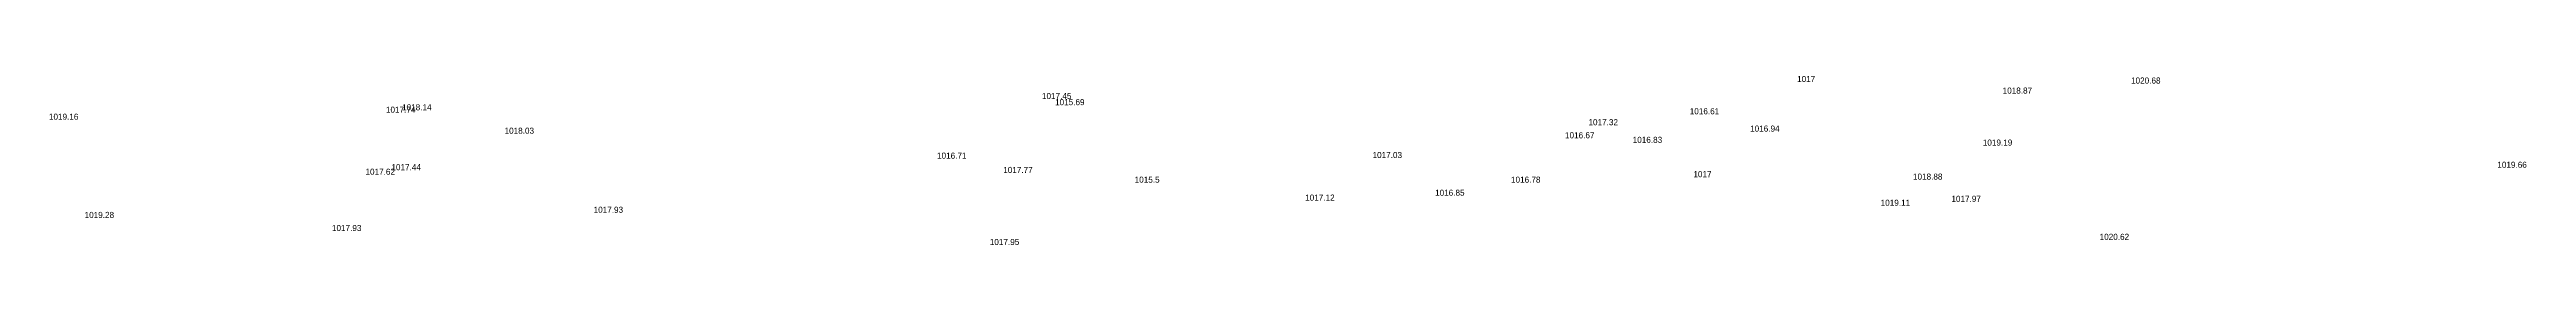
# Model space of a CAD drawing. Header units: inches. Extents: x 628884 to 629912, y 4519174 to 4520145.
# Drawn here: x 629097.4 to 629178.6, y 4519851.5 to 4519857.1 of the extents above; entities that cross this region are included whole.
import ezdxf

# ---------------------------------------------------------------- set-up
doc = ezdxf.new("R2010")
doc.units = ezdxf.units.IN
doc.header["$MEASUREMENT"] = 0

msp = doc.modelspace()

# ---------------------------------------------------------------- texts
for s, p in [('1017.45', (629129.95, 4519856.29, 1017.45)), ('1015.69', (629130.38, 4519856.09, 1015.69)), ('1017', (629154.71, 4519856.85, 1017)), ('1018.87', (629161.45, 4519856.47, 1018.87)), ('1020.68', (629165.66, 4519856.8, 1020.68)), ('1019.16', (629097.39, 4519855.61, 1019.16)), ('1017.74', (629108.44, 4519855.84, 1017.74)), ('1018.14', (629108.97, 4519855.92, 1018.14)), ('1017.32', (629147.87, 4519855.43, 1017.32)), ('1016.61', (629151.19, 4519855.79, 1016.61)), ('1018.03', (629112.33, 4519855.15, 1018.03)), ('1016.67', (629147.1, 4519855, 1016.67)), ('1016.83', (629149.32, 4519854.85, 1016.83)), ('1016.94', (629153.17, 4519855.22, 1016.94)), ('1019.19', (629160.8, 4519854.76, 1019.19)), ('1017.62', (629107.77, 4519853.8, 1017.62)), ('1017.44', (629108.62, 4519853.95, 1017.44)), ('1016.71', (629126.51, 4519854.33, 1016.71)), ('1017.77', (629128.68, 4519853.86, 1017.77)), ('1017.03', (629140.79, 4519854.35, 1017.03)), ('1017', (629151.31, 4519853.72, 1017)), ('1018.88', (629158.51, 4519853.64, 1018.88)), ('1019.66', (629177.67, 4519854.03, 1019.66)), ('1015.5', (629132.99, 4519853.54, 1015.5)), ('1017.12', (629138.58, 4519852.95, 1017.12)), ('1016.85', (629142.84, 4519853.11, 1016.85)), ('1016.78', (629145.33, 4519853.54, 1016.78)), ('1017.97', (629159.77, 4519852.91, 1017.97)), ('1019.28', (629098.56, 4519852.38, 1019.28)), ('1017.93', (629115.25, 4519852.55, 1017.93)), ('1019.11', (629157.45, 4519852.78, 1019.11)), ('1017.93', (629106.67, 4519851.95, 1017.93)), ('1017.95', (629128.24, 4519851.49, 1017.95)), ('1020.62', (629164.63, 4519851.66, 1020.62))]:
    msp.add_text(s, height=0.2).set_placement(p)

doc.saveas('drawing.dxf')
